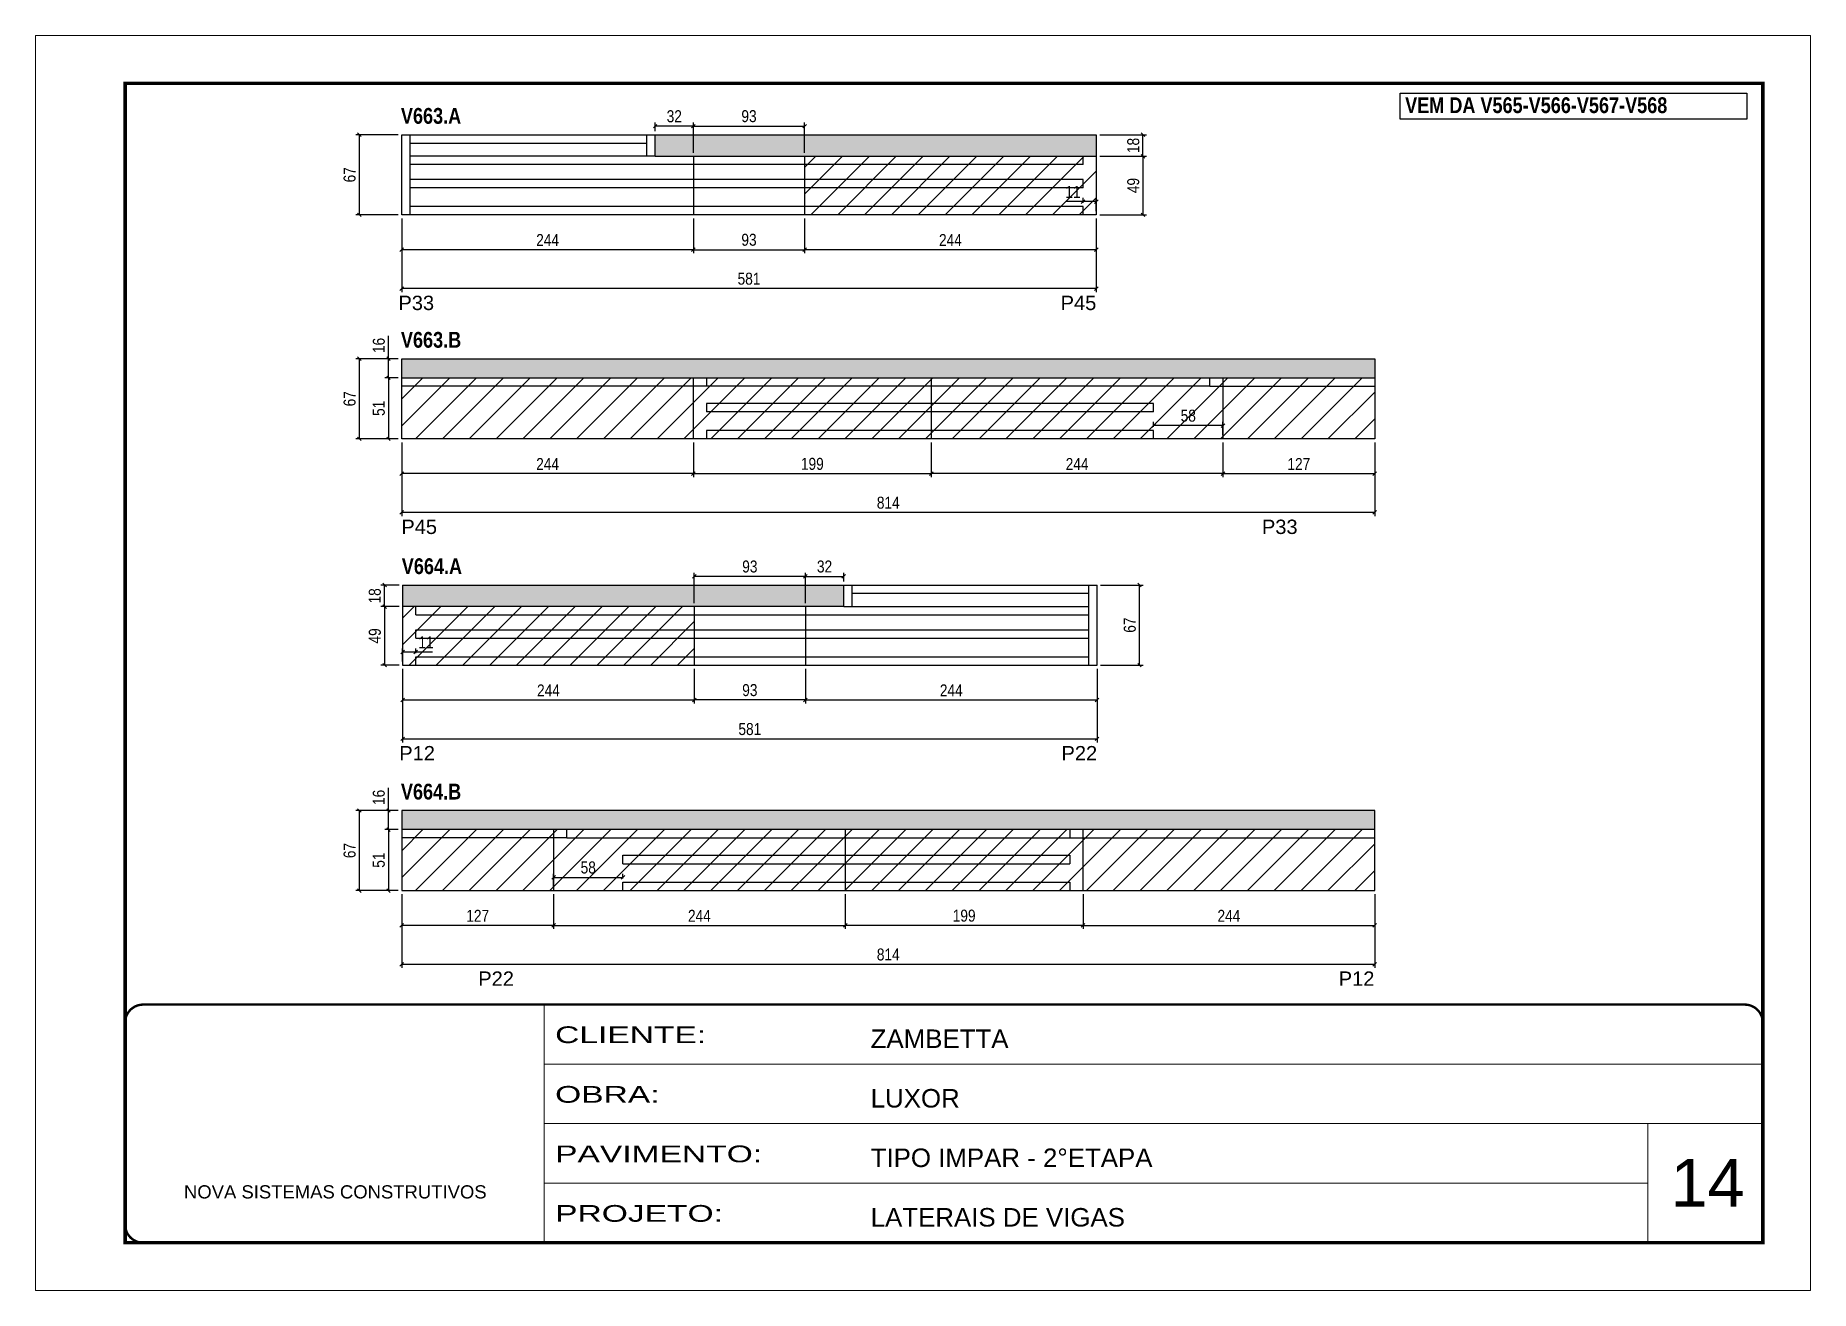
# Model space of a CAD drawing. Extents: x 3309 to 9563, y -2522 to 14608.
# Drawn here: x 4908 to 6393, y 10112 to 11162 of the extents above; entities that cross this region are included whole.
import ezdxf

# ---------------------------------------------------------------- set-up
doc = ezdxf.new("R2010")
doc.units = 0
doc.linetypes.add('CONTINUO', pattern=[0])
doc.linetypes.add('DASHED', pattern=[0.75, 0.5, -0.25])
for name, color, linetype in [('5', 5, 'Continuous'), ('COTA', 241, 'Continuous'), ('NOMENCLATURA', 7, 'Continuous'), ('Painéis', 200, 'Continuous'), ('SARR_2.2x7', 40, 'Continuous')]:
    doc.layers.add(name, color=color, linetype=linetype)
for name, color, linetype, lineweight in [('CARIMBO', 255, 'Continuous', 9), ('Folhas', 255, 'Continuous', 9), ('Hachura', 251, 'Continuous', 9), ('SARRAFO DE PRESSAO', 251, 'DASHED', 9)]:
    doc.layers.add(name, color=color, linetype=linetype, lineweight=lineweight)
doc.styles.add('ARIAL', font='arial.ttf')
doc.styles.add('COTA TECNICA', font='techl___.ttf', dxfattribs={"height": 10})
doc.styles.get("Standard").update_dxf_attribs({"font": 'arial.ttf'})
doc.styles.add('TECNICA', font='techb___.ttf', dxfattribs={"height": 10})
doc.styles.add('Tecnologia', font='')
doc.styles.get('Tecnologia').set_extended_font_data('Forgotten Futurist')
doc.dimstyles.new('PAINEL', dxfattribs={"dimtxt": 10, "dimasz": 3, "dimexe": 3, "dimexo": 3, "dimgap": 3, "dimtad": 1, "dimdec": 1, "dimzin": 12, "dimdsep": 46, "dimtxsty": 'COTA TECNICA', "dimblk1": 'OBLIQUE', "dimblk2": 'OBLIQUE', "dimsah": 1, "dimcen": 0.9, "dimclrd": 4, "dimclre": 4, "dimclrt": 240, "dimadec": 1, "dimazin": 3, "dimtfac": 1, "dimtdec": 1, "dimtmove": 0, "dimatfit": 3, "dimfxl": 1, "dimtolj": 1, "dimtzin": 12, "dimarcsym": 0})

msp = doc.modelspace()

# ---------------------------------------------------------------- texts
at = {"layer": '5', "linetype": 'Continuous'}
for s, rotation, p in [('P33', 359.99996, (5211.51, 10932.43)), ('P45', 359.99996, (5765.52, 10932.43)), ('P45', 0.00004, (5213.95, 10745.07)), ('P33', 0.00004, (5933.93, 10745.07)), ('P12', 359.99996, (5212.22, 10555.67)), ('P22', 359.99996, (5766.24, 10555.67)), ('P22', 359.99996, (5278.31, 10367.06)), ('P12', 359.99996, (5998.19, 10367.06))]:
    msp.add_text(s, height=12, rotation=rotation, dxfattribs=at).set_placement(p)
at = {"layer": 'CARIMBO', "style": 'ARIAL'}
msp.add_text('14', height=40, dxfattribs=at).set_placement((6275.73, 10182.28))
at = {"layer": 'NOMENCLATURA', "style": 'TECNICA'}
for s, p in [('VEM DA V565-V566-V567-V568', (6053.74, 11097.22)), ('V663.A', (5213.58, 11088.3)), ('V663.B', (5213.58, 10900.93)), ('V664.A', (5214.3, 10711.53)), ('V664.B', (5213.58, 10522.93))]:
    msp.add_text(s, height=13.2, dxfattribs=at).set_placement(p)

# ---------------------------------------------------------------- blocks, each defined once
blk = doc.blocks.new('9999999999')
at = {"color": 30, "linetype": 'CONTINUO'}
for p, q in [((98564.6, 34230.2), (98564.6, 34429.4)), ((98564.6, 34379.6), (99584, 34379.6)), ((98564.6, 34329.8), (99488, 34329.8)), ((99584, 34329.8), (99488, 34329.8)), ((99488, 34329.8), (99488, 34230.2)), ((98564.6, 34280), (99488, 34280))]:
    blk.add_line(p, q, dxfattribs=at)
at = {"color": 30, "linetype": 'CONTINUO', "const_width": 2}
blk.add_lwpolyline([(99584, 34230.2), (99584, 34414.4, 0.414214), (99569, 34429.4), (98229, 34429.4, 0.414214), (98214, 34414.4), (98214, 34245.2, 0.414214), (98229, 34230.2), (99584, 34230.2)], format="xyb", dxfattribs=at)
at = {"layer": 'Folhas'}
blk.add_lwpolyline([(98139, 34190.2), (99624, 34190.2), (99624, 35240.2), (98139, 35240.2)], close=True, dxfattribs=at)
at = {"layer": 'Folhas', "color": 30, "const_width": 3}
blk.add_lwpolyline([(98214, 34230.2), (99584, 34230.2), (99584, 35200.2), (98214, 35200.2)], close=True, dxfattribs=at)
at = {"color": 7, "linetype": 'Continuous', "ltscale": 5, "style": 'ARIAL'}
for s, height, p in [('ZAMBETTA', 15.48, (98837.7, 34393.1)), ('LUXOR', 15.48, (98837.7, 34343.3)), ('TIPO IMPAR - 2°ETAPA', 15.483, (98837.7, 34293.5)), ('NOVA SISTEMAS CONSTRUTIVOS', 11.059, (98263.2, 34267.2)), ('LATERAIS DE VIGAS', 15.483, (98837.7, 34243.7))]:
    blk.add_text(s, height=height, dxfattribs=at).set_placement(p)
at = {"layer": 'Folhas', "color": 7, "style": 'Tecnologia', "width": 1.5}
for s, p in [('CLIENTE:', (98573.7, 34397.2)), ('OBRA:', (98573.7, 34347.3)), ('PAVIMENTO:', (98573.7, 34297.5)), ('PROJETO:', (98573.7, 34247.7))]:
    blk.add_text(s, height=14, dxfattribs=at).set_placement(p)
blk = doc.blocks.new('_Oblique')
at = {"color": 0, "linetype": 'ByBlock', "lineweight": -2}
blk.add_line((-0.5, -0.5), (0.5, 0.5), dxfattribs=at)
blk = doc.blocks.new('*D456')
at = {"layer": 'COTA', "color": 4, "lineweight": -2, "transparency": 16777216}
for p, q in [((5214.3, 10821.7), (5214.3, 10760.1)), ((6028.3, 10821.7), (6028.3, 10760.1)), ((6028.3, 10763.1), (5214.3, 10763.1))]:
    blk.add_line(p, q, dxfattribs=at)
at = {"layer": 'Defpoints', "color": 0, "transparency": 16777216}
for p in [(5214.3, 10824.7), (6028.3, 10824.7), (5214.3, 10763.1)]:
    blk.add_point(p, dxfattribs=at)
at = {"layer": 'COTA', "color": 4, "lineweight": -2, "transparency": 16777216, "xscale": 3, "yscale": 3, "zscale": 3, "rotation": 180}
blk.add_blockref('_Oblique', (5214.3, 10763.1), dxfattribs=at)
at = {"layer": 'COTA', "color": 4, "lineweight": -2, "transparency": 16777216, "xscale": 3, "yscale": 3, "zscale": 3}
blk.add_blockref('_Oblique', (6028.3, 10763.1), dxfattribs=at)
at = {"layer": 'COTA', "color": 240, "transparency": 16777216, "insert": (5621.3, 10771.2), "char_height": 10, "attachment_point": 5, "style": 'COTA TECNICA'}
blk.add_mtext('\\A1;814', dxfattribs=at)
blk = doc.blocks.new('*D457')
at = {"layer": 'COTA', "color": 4, "lineweight": -2, "transparency": 16777216}
for p, q in [((5657.3, 10821.7), (5657.3, 10792.6)), ((5901.3, 10821.7), (5901.3, 10792.6)), ((5901.3, 10795.6), (5657.3, 10795.6))]:
    blk.add_line(p, q, dxfattribs=at)
at = {"layer": 'Defpoints', "color": 0, "transparency": 16777216}
for p in [(5657.3, 10824.7), (5901.3, 10824.7), (5657.3, 10795.6)]:
    blk.add_point(p, dxfattribs=at)
at = {"layer": 'COTA', "color": 4, "lineweight": -2, "transparency": 16777216, "xscale": 3, "yscale": 3, "zscale": 3, "rotation": 180}
blk.add_blockref('_Oblique', (5657.3, 10795.6), dxfattribs=at)
at = {"layer": 'COTA', "color": 4, "lineweight": -2, "transparency": 16777216, "xscale": 3, "yscale": 3, "zscale": 3}
blk.add_blockref('_Oblique', (5901.3, 10795.6), dxfattribs=at)
at = {"layer": 'COTA', "color": 240, "transparency": 16777216, "insert": (5779.3, 10803.6), "char_height": 10, "attachment_point": 5, "style": 'COTA TECNICA'}
blk.add_mtext('\\A1;244', dxfattribs=at)
blk = doc.blocks.new('*D455')
at = {"layer": 'COTA', "color": 4, "lineweight": -2, "transparency": 16777216}
for p, q in [((5214.3, 10821.7), (5214.3, 10792.6)), ((5458.3, 10821.7), (5458.3, 10792.6)), ((5458.3, 10795.6), (5214.3, 10795.6))]:
    blk.add_line(p, q, dxfattribs=at)
at = {"layer": 'Defpoints', "color": 0, "transparency": 16777216}
for p in [(5214.3, 10824.7), (5458.3, 10824.7), (5214.3, 10795.6)]:
    blk.add_point(p, dxfattribs=at)
at = {"layer": 'COTA', "color": 4, "lineweight": -2, "transparency": 16777216, "xscale": 3, "yscale": 3, "zscale": 3, "rotation": 180}
blk.add_blockref('_Oblique', (5214.3, 10795.6), dxfattribs=at)
at = {"layer": 'COTA', "color": 4, "lineweight": -2, "transparency": 16777216, "xscale": 3, "yscale": 3, "zscale": 3}
blk.add_blockref('_Oblique', (5458.3, 10795.6), dxfattribs=at)
at = {"layer": 'COTA', "color": 240, "transparency": 16777216, "insert": (5336.3, 10803.6), "char_height": 10, "attachment_point": 5, "style": 'COTA TECNICA'}
blk.add_mtext('\\A1;244', dxfattribs=at)
blk = doc.blocks.new('*D458')
at = {"layer": 'COTA', "color": 4, "lineweight": -2, "transparency": 16777216}
for p, q in [((5211.3, 10875.7), (5200.2, 10875.7)), ((5203.2, 10875.7), (5203.2, 10824.7)), ((5211.3, 10824.7), (5200.2, 10824.7))]:
    blk.add_line(p, q, dxfattribs=at)
at = {"layer": 'Defpoints', "color": 0, "transparency": 16777216}
for p in [(5214.3, 10875.7), (5203.2, 10824.7), (5214.3, 10824.7)]:
    blk.add_point(p, dxfattribs=at)
at = {"layer": 'COTA', "color": 4, "lineweight": -2, "transparency": 16777216, "xscale": 3, "yscale": 3, "zscale": 3}
for p, rotation in [((5203.2, 10875.7), 90), ((5203.2, 10824.7), 270)]:
    blk.add_blockref('_Oblique', p, dxfattribs=dict(at, rotation=rotation))
at = {"layer": 'COTA', "color": 240, "transparency": 16777216, "insert": (5195.1, 10850.2), "char_height": 10, "attachment_point": 5, "rotation": 90, "style": 'COTA TECNICA'}
blk.add_mtext('\\A1;51', dxfattribs=at)
blk = doc.blocks.new('*D459')
at = {"layer": 'COTA', "color": 4, "lineweight": -2, "transparency": 16777216}
for p, q in [((5203.2, 10891.7), (5203.2, 10910.8)), ((5211.3, 10891.7), (5200.2, 10891.7)), ((5203.2, 10875.7), (5203.2, 10891.7)), ((5211.3, 10875.7), (5200.2, 10875.7))]:
    blk.add_line(p, q, dxfattribs=at)
at = {"layer": 'Defpoints', "color": 0, "transparency": 16777216}
for p in [(5203.2, 10891.7), (5214.3, 10891.7), (5214.3, 10875.7)]:
    blk.add_point(p, dxfattribs=at)
at = {"layer": 'COTA', "color": 4, "lineweight": -2, "transparency": 16777216, "xscale": 3, "yscale": 3, "zscale": 3}
for p, rotation in [((5203.2, 10891.7), 90), ((5203.2, 10875.7), 270)]:
    blk.add_blockref('_Oblique', p, dxfattribs=dict(at, rotation=rotation))
at = {"layer": 'COTA', "color": 240, "transparency": 16777216, "insert": (5195.1, 10902.8), "char_height": 10, "attachment_point": 5, "rotation": 90, "style": 'COTA TECNICA'}
blk.add_mtext('\\A1;16', dxfattribs=at)
blk = doc.blocks.new('*D460')
at = {"layer": 'COTA', "color": 4, "lineweight": -2, "transparency": 16777216}
for p, q in [((5211.3, 10891.7), (5175.8, 10891.7)), ((5178.8, 10824.7), (5178.8, 10891.7)), ((5211.3, 10824.7), (5175.8, 10824.7))]:
    blk.add_line(p, q, dxfattribs=at)
at = {"layer": 'Defpoints', "color": 0, "transparency": 16777216}
for p in [(5178.8, 10891.7), (5214.3, 10891.7), (5214.3, 10824.7)]:
    blk.add_point(p, dxfattribs=at)
at = {"layer": 'COTA', "color": 4, "lineweight": -2, "transparency": 16777216, "xscale": 3, "yscale": 3, "zscale": 3}
for p, rotation in [((5178.8, 10891.7), 90), ((5178.8, 10824.7), 270)]:
    blk.add_blockref('_Oblique', p, dxfattribs=dict(at, rotation=rotation))
at = {"layer": 'COTA', "color": 240, "transparency": 16777216, "insert": (5170.7, 10858.2), "char_height": 10, "attachment_point": 5, "rotation": 90, "style": 'COTA TECNICA'}
blk.add_mtext('\\A1;67', dxfattribs=at)
blk = doc.blocks.new('*D461')
at = {"layer": 'COTA', "color": 4, "lineweight": -2, "transparency": 16777216}
for p, q in [((5843.3, 10834.7), (5843.3, 10838.8)), ((5901.3, 10835.8), (5843.3, 10835.8)), ((5901.3, 10827.7), (5901.3, 10838.8))]:
    blk.add_line(p, q, dxfattribs=at)
at = {"layer": 'Defpoints', "color": 0, "transparency": 16777216}
for p in [(5843.3, 10835.8), (5843.3, 10831.7), (5901.3, 10824.7)]:
    blk.add_point(p, dxfattribs=at)
at = {"layer": 'COTA', "color": 4, "lineweight": -2, "transparency": 16777216, "xscale": 3, "yscale": 3, "zscale": 3, "rotation": 180}
blk.add_blockref('_Oblique', (5843.3, 10835.8), dxfattribs=at)
at = {"layer": 'COTA', "color": 4, "lineweight": -2, "transparency": 16777216, "xscale": 3, "yscale": 3, "zscale": 3}
blk.add_blockref('_Oblique', (5901.3, 10835.8), dxfattribs=at)
at = {"layer": 'COTA', "color": 240, "transparency": 16777216, "insert": (5872.3, 10844), "char_height": 10, "attachment_point": 5, "style": 'COTA TECNICA'}
blk.add_mtext('\\A1;58', dxfattribs=at)
blk = doc.blocks.new('*D462')
at = {"layer": 'COTA', "color": 4, "lineweight": -2, "transparency": 16777216}
for p, q in [((5458.3, 10821.7), (5458.3, 10792.6)), ((5657.3, 10821.7), (5657.3, 10792.6)), ((5458.3, 10795.6), (5657.3, 10795.6))]:
    blk.add_line(p, q, dxfattribs=at)
at = {"layer": 'Defpoints', "color": 0, "transparency": 16777216}
for p in [(5458.3, 10824.7), (5657.3, 10824.7), (5657.3, 10795.6)]:
    blk.add_point(p, dxfattribs=at)
at = {"layer": 'COTA', "color": 4, "lineweight": -2, "transparency": 16777216, "xscale": 3, "yscale": 3, "zscale": 3, "rotation": 180}
blk.add_blockref('_Oblique', (5458.3, 10795.6), dxfattribs=at)
at = {"layer": 'COTA', "color": 4, "lineweight": -2, "transparency": 16777216, "xscale": 3, "yscale": 3, "zscale": 3}
blk.add_blockref('_Oblique', (5657.3, 10795.6), dxfattribs=at)
at = {"layer": 'COTA', "color": 240, "transparency": 16777216, "insert": (5557.8, 10803.7), "char_height": 10, "attachment_point": 5, "style": 'COTA TECNICA'}
blk.add_mtext('\\A1;199', dxfattribs=at)
blk = doc.blocks.new('*D463')
at = {"layer": 'COTA', "color": 4, "lineweight": -2, "transparency": 16777216}
for p, q in [((5901.3, 10821.7), (5901.3, 10792.6)), ((6028.3, 10821.7), (6028.3, 10792.6)), ((5901.3, 10795.6), (6028.3, 10795.6))]:
    blk.add_line(p, q, dxfattribs=at)
at = {"layer": 'Defpoints', "color": 0, "transparency": 16777216}
for p in [(5901.3, 10824.7), (6028.3, 10824.7), (6028.3, 10795.6)]:
    blk.add_point(p, dxfattribs=at)
at = {"layer": 'COTA', "color": 4, "lineweight": -2, "transparency": 16777216, "xscale": 3, "yscale": 3, "zscale": 3, "rotation": 180}
blk.add_blockref('_Oblique', (5901.3, 10795.6), dxfattribs=at)
at = {"layer": 'COTA', "color": 4, "lineweight": -2, "transparency": 16777216, "xscale": 3, "yscale": 3, "zscale": 3}
blk.add_blockref('_Oblique', (6028.3, 10795.6), dxfattribs=at)
at = {"layer": 'COTA', "color": 240, "transparency": 16777216, "insert": (5964.8, 10803.6), "char_height": 10, "attachment_point": 5, "style": 'COTA TECNICA'}
blk.add_mtext('\\A1;127', dxfattribs=at)
blk = doc.blocks.new('*D477')
at = {"layer": 'COTA', "color": 4, "lineweight": -2, "transparency": 16777216}
for p, q in [((5214.3, 10443.7), (5214.3, 10382.1)), ((6028.3, 10443.7), (6028.3, 10382.1)), ((5214.3, 10385.1), (6028.3, 10385.1))]:
    blk.add_line(p, q, dxfattribs=at)
at = {"layer": 'Defpoints', "color": 0, "transparency": 16777216}
for p in [(5214.3, 10446.7), (6028.3, 10446.7), (6028.3, 10385.1)]:
    blk.add_point(p, dxfattribs=at)
at = {"layer": 'COTA', "color": 4, "lineweight": -2, "transparency": 16777216, "xscale": 3, "yscale": 3, "zscale": 3, "rotation": 180}
blk.add_blockref('_Oblique', (5214.3, 10385.1), dxfattribs=at)
at = {"layer": 'COTA', "color": 4, "lineweight": -2, "transparency": 16777216, "xscale": 3, "yscale": 3, "zscale": 3}
blk.add_blockref('_Oblique', (6028.3, 10385.1), dxfattribs=at)
at = {"layer": 'COTA', "color": 240, "transparency": 16777216, "insert": (5621.3, 10393.2), "char_height": 10, "attachment_point": 5, "style": 'COTA TECNICA'}
blk.add_mtext('\\A1;814', dxfattribs=at)
blk = doc.blocks.new('*D478')
at = {"layer": 'COTA', "color": 4, "lineweight": -2, "transparency": 16777216}
for p, q in [((5341.3, 10443.7), (5341.3, 10414.6)), ((5585.3, 10443.7), (5585.3, 10414.6)), ((5341.3, 10417.6), (5585.3, 10417.6))]:
    blk.add_line(p, q, dxfattribs=at)
at = {"layer": 'Defpoints', "color": 0, "transparency": 16777216}
for p in [(5341.3, 10446.7), (5585.3, 10446.7), (5585.3, 10417.6)]:
    blk.add_point(p, dxfattribs=at)
at = {"layer": 'COTA', "color": 4, "lineweight": -2, "transparency": 16777216, "xscale": 3, "yscale": 3, "zscale": 3, "rotation": 180}
blk.add_blockref('_Oblique', (5341.3, 10417.6), dxfattribs=at)
at = {"layer": 'COTA', "color": 4, "lineweight": -2, "transparency": 16777216, "xscale": 3, "yscale": 3, "zscale": 3}
blk.add_blockref('_Oblique', (5585.3, 10417.6), dxfattribs=at)
at = {"layer": 'COTA', "color": 240, "transparency": 16777216, "insert": (5463.3, 10425.6), "char_height": 10, "attachment_point": 5, "style": 'COTA TECNICA'}
blk.add_mtext('\\A1;244', dxfattribs=at)
blk = doc.blocks.new('*D475')
at = {"layer": 'COTA', "color": 4, "lineweight": -2, "transparency": 16777216}
for p, q in [((5784.3, 10443.7), (5784.3, 10414.6)), ((6028.3, 10443.7), (6028.3, 10414.6)), ((5784.3, 10417.6), (6028.3, 10417.6))]:
    blk.add_line(p, q, dxfattribs=at)
at = {"layer": 'Defpoints', "color": 0, "transparency": 16777216}
for p in [(5784.3, 10446.7), (6028.3, 10446.7), (6028.3, 10417.6)]:
    blk.add_point(p, dxfattribs=at)
at = {"layer": 'COTA', "color": 4, "lineweight": -2, "transparency": 16777216, "xscale": 3, "yscale": 3, "zscale": 3, "rotation": 180}
blk.add_blockref('_Oblique', (5784.3, 10417.6), dxfattribs=at)
at = {"layer": 'COTA', "color": 4, "lineweight": -2, "transparency": 16777216, "xscale": 3, "yscale": 3, "zscale": 3}
blk.add_blockref('_Oblique', (6028.3, 10417.6), dxfattribs=at)
at = {"layer": 'COTA', "color": 240, "transparency": 16777216, "insert": (5906.3, 10425.6), "char_height": 10, "attachment_point": 5, "style": 'COTA TECNICA'}
blk.add_mtext('\\A1;244', dxfattribs=at)
blk = doc.blocks.new('*D479')
at = {"layer": 'COTA', "color": 4, "lineweight": -2, "transparency": 16777216}
for p, q in [((5341.3, 10449.7), (5341.3, 10460.8)), ((5341.3, 10457.8), (5399.3, 10457.8)), ((5399.3, 10456.7), (5399.3, 10460.8))]:
    blk.add_line(p, q, dxfattribs=at)
at = {"layer": 'Defpoints', "color": 0, "transparency": 16777216}
for p in [(5399.3, 10457.8), (5341.3, 10446.7), (5399.3, 10453.7)]:
    blk.add_point(p, dxfattribs=at)
at = {"layer": 'COTA', "color": 4, "lineweight": -2, "transparency": 16777216, "xscale": 3, "yscale": 3, "zscale": 3, "rotation": 180}
blk.add_blockref('_Oblique', (5341.3, 10457.8), dxfattribs=at)
at = {"layer": 'COTA', "color": 4, "lineweight": -2, "transparency": 16777216, "xscale": 3, "yscale": 3, "zscale": 3}
blk.add_blockref('_Oblique', (5399.3, 10457.8), dxfattribs=at)
at = {"layer": 'COTA', "color": 240, "transparency": 16777216, "insert": (5370.3, 10466), "char_height": 10, "attachment_point": 5, "style": 'COTA TECNICA'}
blk.add_mtext('\\A1;58', dxfattribs=at)
blk = doc.blocks.new('*D480')
at = {"layer": 'COTA', "color": 4, "lineweight": -2, "transparency": 16777216}
for p, q in [((5585.3, 10443.7), (5585.3, 10414.6)), ((5784.3, 10443.7), (5784.3, 10414.6)), ((5784.3, 10417.6), (5585.3, 10417.6))]:
    blk.add_line(p, q, dxfattribs=at)
at = {"layer": 'Defpoints', "color": 0, "transparency": 16777216}
for p in [(5585.3, 10446.7), (5784.3, 10446.7), (5585.3, 10417.6)]:
    blk.add_point(p, dxfattribs=at)
at = {"layer": 'COTA', "color": 4, "lineweight": -2, "transparency": 16777216, "xscale": 3, "yscale": 3, "zscale": 3, "rotation": 180}
blk.add_blockref('_Oblique', (5585.3, 10417.6), dxfattribs=at)
at = {"layer": 'COTA', "color": 4, "lineweight": -2, "transparency": 16777216, "xscale": 3, "yscale": 3, "zscale": 3}
blk.add_blockref('_Oblique', (5784.3, 10417.6), dxfattribs=at)
at = {"layer": 'COTA', "color": 240, "transparency": 16777216, "insert": (5684.8, 10425.7), "char_height": 10, "attachment_point": 5, "style": 'COTA TECNICA'}
blk.add_mtext('\\A1;199', dxfattribs=at)
blk = doc.blocks.new('*D476')
at = {"layer": 'COTA', "color": 4, "lineweight": -2, "transparency": 16777216}
for p, q in [((5214.3, 10443.7), (5214.3, 10414.6)), ((5341.3, 10443.7), (5341.3, 10414.6)), ((5341.3, 10417.6), (5214.3, 10417.6))]:
    blk.add_line(p, q, dxfattribs=at)
at = {"layer": 'Defpoints', "color": 0, "transparency": 16777216}
for p in [(5214.3, 10446.7), (5341.3, 10446.7), (5214.3, 10417.6)]:
    blk.add_point(p, dxfattribs=at)
at = {"layer": 'COTA', "color": 4, "lineweight": -2, "transparency": 16777216, "xscale": 3, "yscale": 3, "zscale": 3, "rotation": 180}
blk.add_blockref('_Oblique', (5214.3, 10417.6), dxfattribs=at)
at = {"layer": 'COTA', "color": 4, "lineweight": -2, "transparency": 16777216, "xscale": 3, "yscale": 3, "zscale": 3}
blk.add_blockref('_Oblique', (5341.3, 10417.6), dxfattribs=at)
at = {"layer": 'COTA', "color": 240, "transparency": 16777216, "insert": (5277.8, 10425.6), "char_height": 10, "attachment_point": 5, "style": 'COTA TECNICA'}
blk.add_mtext('\\A1;127', dxfattribs=at)
blk = doc.blocks.new('*D481')
at = {"layer": 'COTA', "color": 4, "lineweight": -2, "transparency": 16777216}
for p, q in [((5211.3, 10497.7), (5200.2, 10497.7)), ((5203.2, 10497.7), (5203.2, 10446.7)), ((5211.3, 10446.7), (5200.2, 10446.7))]:
    blk.add_line(p, q, dxfattribs=at)
at = {"layer": 'Defpoints', "color": 0, "transparency": 16777216}
for p in [(5214.3, 10497.7), (5203.2, 10446.7), (5214.3, 10446.7)]:
    blk.add_point(p, dxfattribs=at)
at = {"layer": 'COTA', "color": 4, "lineweight": -2, "transparency": 16777216, "xscale": 3, "yscale": 3, "zscale": 3}
for p, rotation in [((5203.2, 10497.7), 90), ((5203.2, 10446.7), 270)]:
    blk.add_blockref('_Oblique', p, dxfattribs=dict(at, rotation=rotation))
at = {"layer": 'COTA', "color": 240, "transparency": 16777216, "insert": (5195.1, 10472.2), "char_height": 10, "attachment_point": 5, "rotation": 90, "style": 'COTA TECNICA'}
blk.add_mtext('\\A1;51', dxfattribs=at)
blk = doc.blocks.new('*D482')
at = {"layer": 'COTA', "color": 4, "lineweight": -2, "transparency": 16777216}
for p, q in [((5203.2, 10513.7), (5203.2, 10532.8)), ((5211.3, 10513.7), (5200.2, 10513.7)), ((5203.2, 10497.7), (5203.2, 10513.7)), ((5211.3, 10497.7), (5200.2, 10497.7))]:
    blk.add_line(p, q, dxfattribs=at)
at = {"layer": 'Defpoints', "color": 0, "transparency": 16777216}
for p in [(5203.2, 10513.7), (5214.3, 10513.7), (5214.3, 10497.7)]:
    blk.add_point(p, dxfattribs=at)
at = {"layer": 'COTA', "color": 4, "lineweight": -2, "transparency": 16777216, "xscale": 3, "yscale": 3, "zscale": 3}
for p, rotation in [((5203.2, 10513.7), 90), ((5203.2, 10497.7), 270)]:
    blk.add_blockref('_Oblique', p, dxfattribs=dict(at, rotation=rotation))
at = {"layer": 'COTA', "color": 240, "transparency": 16777216, "insert": (5195.1, 10524.7), "char_height": 10, "attachment_point": 5, "rotation": 90, "style": 'COTA TECNICA'}
blk.add_mtext('\\A1;16', dxfattribs=at)
blk = doc.blocks.new('*D483')
at = {"layer": 'COTA', "color": 4, "lineweight": -2, "transparency": 16777216}
for p, q in [((5211.3, 10513.7), (5175.8, 10513.7)), ((5178.8, 10446.7), (5178.8, 10513.7)), ((5211.3, 10446.7), (5175.8, 10446.7))]:
    blk.add_line(p, q, dxfattribs=at)
at = {"layer": 'Defpoints', "color": 0, "transparency": 16777216}
for p in [(5178.8, 10513.7), (5214.3, 10513.7), (5214.3, 10446.7)]:
    blk.add_point(p, dxfattribs=at)
at = {"layer": 'COTA', "color": 4, "lineweight": -2, "transparency": 16777216, "xscale": 3, "yscale": 3, "zscale": 3}
for p, rotation in [((5178.8, 10513.7), 90), ((5178.8, 10446.7), 270)]:
    blk.add_blockref('_Oblique', p, dxfattribs=dict(at, rotation=rotation))
at = {"layer": 'COTA', "color": 240, "transparency": 16777216, "insert": (5170.7, 10480.2), "char_height": 10, "attachment_point": 5, "rotation": 90, "style": 'COTA TECNICA'}
blk.add_mtext('\\A1;67', dxfattribs=at)
blk = doc.blocks.new('*D1218')
at = {"layer": 'COTA', "color": 4, "lineweight": -2, "transparency": 16777216}
for p, q in [((5214.3, 11009.1), (5214.3, 10947.4)), ((5795.3, 11009.1), (5795.3, 10947.4)), ((5795.3, 10950.4), (5214.3, 10950.4))]:
    blk.add_line(p, q, dxfattribs=at)
at = {"layer": 'Defpoints', "color": 0, "transparency": 16777216}
for p in [(5214.3, 11012.1), (5795.3, 11012.1), (5214.3, 10950.4)]:
    blk.add_point(p, dxfattribs=at)
at = {"layer": 'COTA', "color": 4, "lineweight": -2, "transparency": 16777216, "xscale": 3, "yscale": 3, "zscale": 3, "rotation": 180}
blk.add_blockref('_Oblique', (5214.3, 10950.4), dxfattribs=at)
at = {"layer": 'COTA', "color": 4, "lineweight": -2, "transparency": 16777216, "xscale": 3, "yscale": 3, "zscale": 3}
blk.add_blockref('_Oblique', (5795.3, 10950.4), dxfattribs=at)
at = {"layer": 'COTA', "color": 240, "transparency": 16777216, "insert": (5504.8, 10958.6), "char_height": 10, "attachment_point": 5, "style": 'COTA TECNICA'}
blk.add_mtext('\\A1;581', dxfattribs=at)
blk = doc.blocks.new('*D1219')
at = {"layer": 'COTA', "color": 4, "lineweight": -2, "transparency": 16777216}
for p, q in [((5551.3, 11009.1), (5551.3, 10979.9)), ((5795.3, 11009.1), (5795.3, 10979.9)), ((5795.3, 10982.9), (5551.3, 10982.9))]:
    blk.add_line(p, q, dxfattribs=at)
at = {"layer": 'Defpoints', "color": 0, "transparency": 16777216}
for p in [(5551.3, 11012.1), (5795.3, 11012.1), (5551.3, 10982.9)]:
    blk.add_point(p, dxfattribs=at)
at = {"layer": 'COTA', "color": 4, "lineweight": -2, "transparency": 16777216, "xscale": 3, "yscale": 3, "zscale": 3, "rotation": 180}
blk.add_blockref('_Oblique', (5551.3, 10982.9), dxfattribs=at)
at = {"layer": 'COTA', "color": 4, "lineweight": -2, "transparency": 16777216, "xscale": 3, "yscale": 3, "zscale": 3}
blk.add_blockref('_Oblique', (5795.3, 10982.9), dxfattribs=at)
at = {"layer": 'COTA', "color": 240, "transparency": 16777216, "insert": (5673.3, 10991), "char_height": 10, "attachment_point": 5, "style": 'COTA TECNICA'}
blk.add_mtext('\\A1;244', dxfattribs=at)
blk = doc.blocks.new('*D1220')
at = {"layer": 'COTA', "color": 4, "lineweight": -2, "transparency": 16777216}
for p, q in [((5214.3, 11009.1), (5214.3, 10979.9)), ((5458.3, 11009.1), (5458.3, 10979.9)), ((5458.3, 10982.9), (5214.3, 10982.9))]:
    blk.add_line(p, q, dxfattribs=at)
at = {"layer": 'Defpoints', "color": 0, "transparency": 16777216}
for p in [(5214.3, 11012.1), (5458.3, 11012.1), (5214.3, 10982.9)]:
    blk.add_point(p, dxfattribs=at)
at = {"layer": 'COTA', "color": 4, "lineweight": -2, "transparency": 16777216, "xscale": 3, "yscale": 3, "zscale": 3, "rotation": 180}
blk.add_blockref('_Oblique', (5214.3, 10982.9), dxfattribs=at)
at = {"layer": 'COTA', "color": 4, "lineweight": -2, "transparency": 16777216, "xscale": 3, "yscale": 3, "zscale": 3}
blk.add_blockref('_Oblique', (5458.3, 10982.9), dxfattribs=at)
at = {"layer": 'COTA', "color": 240, "transparency": 16777216, "insert": (5336.3, 10991), "char_height": 10, "attachment_point": 5, "style": 'COTA TECNICA'}
blk.add_mtext('\\A1;244', dxfattribs=at)
blk = doc.blocks.new('*D1221')
at = {"layer": 'COTA', "color": 4, "lineweight": -2, "transparency": 16777216}
for p, q in [((5211.3, 11079.1), (5175.8, 11079.1)), ((5178.8, 11012.1), (5178.8, 11079.1)), ((5211.3, 11012.1), (5175.8, 11012.1))]:
    blk.add_line(p, q, dxfattribs=at)
at = {"layer": 'Defpoints', "color": 0, "transparency": 16777216}
for p in [(5178.8, 11079.1), (5214.3, 11079.1), (5214.3, 11012.1)]:
    blk.add_point(p, dxfattribs=at)
at = {"layer": 'COTA', "color": 4, "lineweight": -2, "transparency": 16777216, "xscale": 3, "yscale": 3, "zscale": 3}
for p, rotation in [((5178.8, 11079.1), 90), ((5178.8, 11012.1), 270)]:
    blk.add_blockref('_Oblique', p, dxfattribs=dict(at, rotation=rotation))
at = {"layer": 'COTA', "color": 240, "transparency": 16777216, "insert": (5170.7, 11045.6), "char_height": 10, "attachment_point": 5, "rotation": 90, "style": 'COTA TECNICA'}
blk.add_mtext('\\A1;67', dxfattribs=at)
blk = doc.blocks.new('*D1223')
at = {"layer": 'COTA', "color": 4, "lineweight": -2, "transparency": 16777216}
for p, q in [((5784.3, 11023.2), (5770.2, 11023.2)), ((5784.3, 11022.1), (5784.3, 11026.2)), ((5795.3, 11023.2), (5784.3, 11023.2)), ((5795.3, 11015.1), (5795.3, 11026.2))]:
    blk.add_line(p, q, dxfattribs=at)
at = {"layer": 'Defpoints', "color": 0, "transparency": 16777216}
for p in [(5784.3, 11023.2), (5784.3, 11019.1), (5795.3, 11012.1)]:
    blk.add_point(p, dxfattribs=at)
at = {"layer": 'COTA', "color": 4, "lineweight": -2, "transparency": 16777216, "xscale": 3, "yscale": 3, "zscale": 3, "rotation": 180}
blk.add_blockref('_Oblique', (5784.3, 11023.2), dxfattribs=at)
at = {"layer": 'COTA', "color": 4, "lineweight": -2, "transparency": 16777216, "xscale": 3, "yscale": 3, "zscale": 3}
blk.add_blockref('_Oblique', (5795.3, 11023.2), dxfattribs=at)
at = {"layer": 'COTA', "color": 240, "transparency": 16777216, "insert": (5775.8, 11031.3), "char_height": 10, "attachment_point": 5, "style": 'COTA TECNICA'}
blk.add_mtext('\\A1;11', dxfattribs=at)
blk = doc.blocks.new('*D1224')
at = {"layer": 'COTA', "color": 4, "lineweight": -2, "transparency": 16777216}
for p, q in [((5798.3, 11061.1), (5837.4, 11061.1)), ((5834.4, 11061.1), (5834.4, 11012.1)), ((5798.3, 11012.1), (5837.4, 11012.1))]:
    blk.add_line(p, q, dxfattribs=at)
at = {"layer": 'Defpoints', "color": 0, "transparency": 16777216}
for p in [(5795.3, 11061.1), (5795.3, 11012.1), (5834.4, 11012.1)]:
    blk.add_point(p, dxfattribs=at)
at = {"layer": 'COTA', "color": 4, "lineweight": -2, "transparency": 16777216, "xscale": 3, "yscale": 3, "zscale": 3}
for p, rotation in [((5834.4, 11061.1), 90), ((5834.4, 11012.1), 270)]:
    blk.add_blockref('_Oblique', p, dxfattribs=dict(at, rotation=rotation))
at = {"layer": 'COTA', "color": 240, "transparency": 16777216, "insert": (5826.3, 11036.6), "char_height": 10, "attachment_point": 5, "rotation": 90, "style": 'COTA TECNICA'}
blk.add_mtext('\\A1;49', dxfattribs=at)
blk = doc.blocks.new('*D1225')
at = {"layer": 'COTA', "color": 4, "lineweight": -2, "transparency": 16777216}
for p, q in [((5798.3, 11079.1), (5837.4, 11079.1)), ((5834.4, 11061.1), (5834.4, 11079.1)), ((5798.3, 11061.1), (5837.4, 11061.1))]:
    blk.add_line(p, q, dxfattribs=at)
at = {"layer": 'Defpoints', "color": 0, "transparency": 16777216}
for p in [(5795.3, 11079.1), (5834.4, 11079.1), (5795.3, 11061.1)]:
    blk.add_point(p, dxfattribs=at)
at = {"layer": 'COTA', "color": 4, "lineweight": -2, "transparency": 16777216, "xscale": 3, "yscale": 3, "zscale": 3}
for p, rotation in [((5834.4, 11079.1), 90), ((5834.4, 11061.1), 270)]:
    blk.add_blockref('_Oblique', p, dxfattribs=dict(at, rotation=rotation))
at = {"layer": 'COTA', "color": 240, "transparency": 16777216, "insert": (5826.3, 11070.1), "char_height": 10, "attachment_point": 5, "rotation": 90, "style": 'COTA TECNICA'}
blk.add_mtext('\\A1;18', dxfattribs=at)
blk = doc.blocks.new('*D1226')
at = {"layer": 'COTA', "color": 4, "lineweight": -2, "transparency": 16777216}
for p, q in [((5458.3, 11064.1), (5458.3, 11089.3)), ((5458.3, 11086.3), (5551.3, 11086.3)), ((5551.3, 11064.1), (5551.3, 11089.3))]:
    blk.add_line(p, q, dxfattribs=at)
at = {"layer": 'Defpoints', "color": 0, "transparency": 16777216}
for p in [(5551.3, 11086.3), (5458.3, 11061.1), (5551.3, 11061.1)]:
    blk.add_point(p, dxfattribs=at)
at = {"layer": 'COTA', "color": 4, "lineweight": -2, "transparency": 16777216, "xscale": 3, "yscale": 3, "zscale": 3, "rotation": 180}
blk.add_blockref('_Oblique', (5458.3, 11086.3), dxfattribs=at)
at = {"layer": 'COTA', "color": 4, "lineweight": -2, "transparency": 16777216, "xscale": 3, "yscale": 3, "zscale": 3}
blk.add_blockref('_Oblique', (5551.3, 11086.3), dxfattribs=at)
at = {"layer": 'COTA', "color": 240, "transparency": 16777216, "insert": (5504.8, 11094.6), "char_height": 10, "attachment_point": 5, "style": 'COTA TECNICA'}
blk.add_mtext('\\A1;93', dxfattribs=at)
blk = doc.blocks.new('*D1227')
at = {"layer": 'COTA', "color": 4, "lineweight": -2, "transparency": 16777216}
for p, q in [((5426.3, 11082.1), (5426.3, 11089.3)), ((5458.3, 11086.3), (5426.3, 11086.3)), ((5458.3, 11064.1), (5458.3, 11089.3))]:
    blk.add_line(p, q, dxfattribs=at)
at = {"layer": 'Defpoints', "color": 0, "transparency": 16777216}
for p in [(5426.3, 11086.3), (5426.3, 11079.1), (5458.3, 11061.1)]:
    blk.add_point(p, dxfattribs=at)
at = {"layer": 'COTA', "color": 4, "lineweight": -2, "transparency": 16777216, "xscale": 3, "yscale": 3, "zscale": 3, "rotation": 180}
blk.add_blockref('_Oblique', (5426.3, 11086.3), dxfattribs=at)
at = {"layer": 'COTA', "color": 4, "lineweight": -2, "transparency": 16777216, "xscale": 3, "yscale": 3, "zscale": 3}
blk.add_blockref('_Oblique', (5458.3, 11086.3), dxfattribs=at)
at = {"layer": 'COTA', "color": 240, "transparency": 16777216, "insert": (5442.3, 11094.5), "char_height": 10, "attachment_point": 5, "style": 'COTA TECNICA'}
blk.add_mtext('\\A1;32', dxfattribs=at)
blk = doc.blocks.new('*D1229')
at = {"layer": 'COTA', "color": 4, "lineweight": -2, "transparency": 16777216}
for p, q in [((5458.3, 11009.1), (5458.3, 10979.9)), ((5551.3, 11009.1), (5551.3, 10979.9)), ((5458.3, 10982.9), (5551.3, 10982.9))]:
    blk.add_line(p, q, dxfattribs=at)
at = {"layer": 'Defpoints', "color": 0, "transparency": 16777216}
for p in [(5458.3, 11012.1), (5551.3, 11012.1), (5551.3, 10982.9)]:
    blk.add_point(p, dxfattribs=at)
at = {"layer": 'COTA', "color": 4, "lineweight": -2, "transparency": 16777216, "xscale": 3, "yscale": 3, "zscale": 3, "rotation": 180}
blk.add_blockref('_Oblique', (5458.3, 10982.9), dxfattribs=at)
at = {"layer": 'COTA', "color": 4, "lineweight": -2, "transparency": 16777216, "xscale": 3, "yscale": 3, "zscale": 3}
blk.add_blockref('_Oblique', (5551.3, 10982.9), dxfattribs=at)
at = {"layer": 'COTA', "color": 240, "transparency": 16777216, "insert": (5504.8, 10991.2), "char_height": 10, "attachment_point": 5, "style": 'COTA TECNICA'}
blk.add_mtext('\\A1;93', dxfattribs=at)
blk = doc.blocks.new('*D1235')
at = {"layer": 'COTA', "color": 4, "lineweight": -2, "transparency": 16777216}
for p, q in [((5215, 10632.3), (5215, 10570.7)), ((5796, 10632.3), (5796, 10570.7)), ((5215, 10573.7), (5796, 10573.7))]:
    blk.add_line(p, q, dxfattribs=at)
at = {"layer": 'Defpoints', "color": 0, "transparency": 16777216}
for p in [(5215, 10635.3), (5796, 10635.3), (5796, 10573.7)]:
    blk.add_point(p, dxfattribs=at)
at = {"layer": 'COTA', "color": 4, "lineweight": -2, "transparency": 16777216, "xscale": 3, "yscale": 3, "zscale": 3, "rotation": 180}
blk.add_blockref('_Oblique', (5215, 10573.7), dxfattribs=at)
at = {"layer": 'COTA', "color": 4, "lineweight": -2, "transparency": 16777216, "xscale": 3, "yscale": 3, "zscale": 3}
blk.add_blockref('_Oblique', (5796, 10573.7), dxfattribs=at)
at = {"layer": 'COTA', "color": 240, "transparency": 16777216, "insert": (5505.5, 10581.8), "char_height": 10, "attachment_point": 5, "style": 'COTA TECNICA'}
blk.add_mtext('\\A1;581', dxfattribs=at)
blk = doc.blocks.new('*D1236')
at = {"layer": 'COTA', "color": 4, "lineweight": -2, "transparency": 16777216}
for p, q in [((5215, 10632.3), (5215, 10603.2)), ((5459, 10632.3), (5459, 10603.2)), ((5215, 10606.2), (5459, 10606.2))]:
    blk.add_line(p, q, dxfattribs=at)
at = {"layer": 'Defpoints', "color": 0, "transparency": 16777216}
for p in [(5215, 10635.3), (5459, 10635.3), (5459, 10606.2)]:
    blk.add_point(p, dxfattribs=at)
at = {"layer": 'COTA', "color": 4, "lineweight": -2, "transparency": 16777216, "xscale": 3, "yscale": 3, "zscale": 3, "rotation": 180}
blk.add_blockref('_Oblique', (5215, 10606.2), dxfattribs=at)
at = {"layer": 'COTA', "color": 4, "lineweight": -2, "transparency": 16777216, "xscale": 3, "yscale": 3, "zscale": 3}
blk.add_blockref('_Oblique', (5459, 10606.2), dxfattribs=at)
at = {"layer": 'COTA', "color": 240, "transparency": 16777216, "insert": (5337, 10614.2), "char_height": 10, "attachment_point": 5, "style": 'COTA TECNICA'}
blk.add_mtext('\\A1;244', dxfattribs=at)
blk = doc.blocks.new('*D1237')
at = {"layer": 'COTA', "color": 4, "lineweight": -2, "transparency": 16777216}
for p, q in [((5552, 10632.3), (5552, 10603.2)), ((5796, 10632.3), (5796, 10603.2)), ((5552, 10606.2), (5796, 10606.2))]:
    blk.add_line(p, q, dxfattribs=at)
at = {"layer": 'Defpoints', "color": 0, "transparency": 16777216}
for p in [(5552, 10635.3), (5796, 10635.3), (5796, 10606.2)]:
    blk.add_point(p, dxfattribs=at)
at = {"layer": 'COTA', "color": 4, "lineweight": -2, "transparency": 16777216, "xscale": 3, "yscale": 3, "zscale": 3, "rotation": 180}
blk.add_blockref('_Oblique', (5552, 10606.2), dxfattribs=at)
at = {"layer": 'COTA', "color": 4, "lineweight": -2, "transparency": 16777216, "xscale": 3, "yscale": 3, "zscale": 3}
blk.add_blockref('_Oblique', (5796, 10606.2), dxfattribs=at)
at = {"layer": 'COTA', "color": 240, "transparency": 16777216, "insert": (5674, 10614.2), "char_height": 10, "attachment_point": 5, "style": 'COTA TECNICA'}
blk.add_mtext('\\A1;244', dxfattribs=at)
blk = doc.blocks.new('*D1230')
at = {"layer": 'COTA', "color": 4, "lineweight": -2, "transparency": 16777216}
for p, q in [((5799, 10702.3), (5834.5, 10702.3)), ((5831.5, 10635.3), (5831.5, 10702.3)), ((5799, 10635.3), (5834.5, 10635.3))]:
    blk.add_line(p, q, dxfattribs=at)
at = {"layer": 'Defpoints', "color": 0, "transparency": 16777216}
for p in [(5796, 10702.3), (5831.5, 10702.3), (5796, 10635.3)]:
    blk.add_point(p, dxfattribs=at)
at = {"layer": 'COTA', "color": 4, "lineweight": -2, "transparency": 16777216, "xscale": 3, "yscale": 3, "zscale": 3}
for p, rotation in [((5831.5, 10702.3), 90), ((5831.5, 10635.3), 270)]:
    blk.add_blockref('_Oblique', p, dxfattribs=dict(at, rotation=rotation))
at = {"layer": 'COTA', "color": 240, "transparency": 16777216, "insert": (5823.4, 10668.8), "char_height": 10, "attachment_point": 5, "rotation": 90, "style": 'COTA TECNICA'}
blk.add_mtext('\\A1;67', dxfattribs=at)
blk = doc.blocks.new('*D1231')
at = {"layer": 'COTA', "color": 4, "lineweight": -2, "transparency": 16777216}
for p, q in [((5215, 10638.3), (5215, 10649.4)), ((5226, 10645.3), (5226, 10649.4)), ((5215, 10646.4), (5226, 10646.4)), ((5226, 10646.4), (5240.1, 10646.4))]:
    blk.add_line(p, q, dxfattribs=at)
at = {"layer": 'Defpoints', "color": 0, "transparency": 16777216}
for p in [(5215, 10635.3), (5226, 10646.4), (5226, 10642.3)]:
    blk.add_point(p, dxfattribs=at)
at = {"layer": 'COTA', "color": 4, "lineweight": -2, "transparency": 16777216, "xscale": 3, "yscale": 3, "zscale": 3, "rotation": 180}
blk.add_blockref('_Oblique', (5215, 10646.4), dxfattribs=at)
at = {"layer": 'COTA', "color": 4, "lineweight": -2, "transparency": 16777216, "xscale": 3, "yscale": 3, "zscale": 3}
blk.add_blockref('_Oblique', (5226, 10646.4), dxfattribs=at)
at = {"layer": 'COTA', "color": 240, "transparency": 16777216, "insert": (5234.6, 10654.5), "char_height": 10, "attachment_point": 5, "style": 'COTA TECNICA'}
blk.add_mtext('\\A1;11', dxfattribs=at)
blk = doc.blocks.new('*D1232')
at = {"layer": 'COTA', "color": 4, "lineweight": -2, "transparency": 16777216}
for p, q in [((5212, 10684.3), (5196.9, 10684.3)), ((5199.9, 10684.3), (5199.9, 10635.3)), ((5212, 10635.3), (5196.9, 10635.3))]:
    blk.add_line(p, q, dxfattribs=at)
at = {"layer": 'Defpoints', "color": 0, "transparency": 16777216}
for p in [(5215, 10684.3), (5199.9, 10635.3), (5215, 10635.3)]:
    blk.add_point(p, dxfattribs=at)
at = {"layer": 'COTA', "color": 4, "lineweight": -2, "transparency": 16777216, "xscale": 3, "yscale": 3, "zscale": 3}
for p, rotation in [((5199.9, 10684.3), 90), ((5199.9, 10635.3), 270)]:
    blk.add_blockref('_Oblique', p, dxfattribs=dict(at, rotation=rotation))
at = {"layer": 'COTA', "color": 240, "transparency": 16777216, "insert": (5191.8, 10659.8), "char_height": 10, "attachment_point": 5, "rotation": 90, "style": 'COTA TECNICA'}
blk.add_mtext('\\A1;49', dxfattribs=at)
blk = doc.blocks.new('*D1233')
at = {"layer": 'COTA', "color": 4, "lineweight": -2, "transparency": 16777216}
for p, q in [((5212, 10702.3), (5196.9, 10702.3)), ((5199.9, 10684.3), (5199.9, 10702.3)), ((5212, 10684.3), (5196.9, 10684.3))]:
    blk.add_line(p, q, dxfattribs=at)
at = {"layer": 'Defpoints', "color": 0, "transparency": 16777216}
for p in [(5199.9, 10702.3), (5215, 10702.3), (5215, 10684.3)]:
    blk.add_point(p, dxfattribs=at)
at = {"layer": 'COTA', "color": 4, "lineweight": -2, "transparency": 16777216, "xscale": 3, "yscale": 3, "zscale": 3}
for p, rotation in [((5199.9, 10702.3), 90), ((5199.9, 10684.3), 270)]:
    blk.add_blockref('_Oblique', p, dxfattribs=dict(at, rotation=rotation))
at = {"layer": 'COTA', "color": 240, "transparency": 16777216, "insert": (5191.8, 10693.3), "char_height": 10, "attachment_point": 5, "rotation": 90, "style": 'COTA TECNICA'}
blk.add_mtext('\\A1;18', dxfattribs=at)
blk = doc.blocks.new('*D1234')
at = {"layer": 'COTA', "color": 4, "lineweight": -2, "transparency": 16777216}
for p, q in [((5459, 10687.3), (5459, 10712.6)), ((5552, 10709.6), (5459, 10709.6)), ((5552, 10687.3), (5552, 10712.6))]:
    blk.add_line(p, q, dxfattribs=at)
at = {"layer": 'Defpoints', "color": 0, "transparency": 16777216}
for p in [(5459, 10709.6), (5459, 10684.3), (5552, 10684.3)]:
    blk.add_point(p, dxfattribs=at)
at = {"layer": 'COTA', "color": 4, "lineweight": -2, "transparency": 16777216, "xscale": 3, "yscale": 3, "zscale": 3, "rotation": 180}
blk.add_blockref('_Oblique', (5459, 10709.6), dxfattribs=at)
at = {"layer": 'COTA', "color": 4, "lineweight": -2, "transparency": 16777216, "xscale": 3, "yscale": 3, "zscale": 3}
blk.add_blockref('_Oblique', (5552, 10709.6), dxfattribs=at)
at = {"layer": 'COTA', "color": 240, "transparency": 16777216, "insert": (5505.5, 10717.8), "char_height": 10, "attachment_point": 5, "style": 'COTA TECNICA'}
blk.add_mtext('\\A1;93', dxfattribs=at)
blk = doc.blocks.new('*D1238')
at = {"layer": 'COTA', "color": 4, "lineweight": -2, "transparency": 16777216}
for p, q in [((5552, 10687.3), (5552, 10712.6)), ((5552, 10709.6), (5584, 10709.6)), ((5584, 10705.3), (5584, 10712.6))]:
    blk.add_line(p, q, dxfattribs=at)
at = {"layer": 'Defpoints', "color": 0, "transparency": 16777216}
for p in [(5584, 10709.6), (5584, 10702.3), (5552, 10684.3)]:
    blk.add_point(p, dxfattribs=at)
at = {"layer": 'COTA', "color": 4, "lineweight": -2, "transparency": 16777216, "xscale": 3, "yscale": 3, "zscale": 3, "rotation": 180}
blk.add_blockref('_Oblique', (5552, 10709.6), dxfattribs=at)
at = {"layer": 'COTA', "color": 4, "lineweight": -2, "transparency": 16777216, "xscale": 3, "yscale": 3, "zscale": 3}
blk.add_blockref('_Oblique', (5584, 10709.6), dxfattribs=at)
at = {"layer": 'COTA', "color": 240, "transparency": 16777216, "insert": (5568, 10717.8), "char_height": 10, "attachment_point": 5, "style": 'COTA TECNICA'}
blk.add_mtext('\\A1;32', dxfattribs=at)
blk = doc.blocks.new('*D1239')
at = {"layer": 'COTA', "color": 4, "lineweight": -2, "transparency": 16777216}
for p, q in [((5459, 10632.3), (5459, 10603.2)), ((5552, 10632.3), (5552, 10603.2)), ((5552, 10606.2), (5459, 10606.2))]:
    blk.add_line(p, q, dxfattribs=at)
at = {"layer": 'Defpoints', "color": 0, "transparency": 16777216}
for p in [(5459, 10635.3), (5552, 10635.3), (5459, 10606.2)]:
    blk.add_point(p, dxfattribs=at)
at = {"layer": 'COTA', "color": 4, "lineweight": -2, "transparency": 16777216, "xscale": 3, "yscale": 3, "zscale": 3, "rotation": 180}
blk.add_blockref('_Oblique', (5459, 10606.2), dxfattribs=at)
at = {"layer": 'COTA', "color": 4, "lineweight": -2, "transparency": 16777216, "xscale": 3, "yscale": 3, "zscale": 3}
blk.add_blockref('_Oblique', (5552, 10606.2), dxfattribs=at)
at = {"layer": 'COTA', "color": 240, "transparency": 16777216, "insert": (5505.5, 10614.4), "char_height": 10, "attachment_point": 5, "style": 'COTA TECNICA'}
blk.add_mtext('\\A1;93', dxfattribs=at)

# ---------------------------------------------------------------- dimensions: what is measured, and where the dimension line sits
at = {"layer": 'COTA'}
for base, p1, p2, picture, middle in [((5426.3, 11086.32), (5458.3, 11061.11), (5426.3, 11079.11), '*D1227', (5442.3, 11094.54)), ((5551.3, 11086.32), (5458.3, 11061.11), (5551.3, 11061.11), '*D1226', (5504.8, 11094.56)), ((5784.3, 11023.2), (5795.3, 11012.11), (5784.3, 11019.11), '*D1223', (5775.75, 11031.26)), ((5214.3, 10950.45), (5795.3, 11012.11), (5214.3, 11012.11), '*D1218', (5504.8, 10958.58)), ((5551.3, 10982.93), (5458.3, 11012.11), (5551.3, 11012.11), '*D1229', (5504.8, 10991.18)), ((5843.3, 10835.83), (5901.3, 10824.75), (5843.3, 10831.75), '*D461', (5872.3, 10843.96)), ((5214.3, 10763.08), (6028.3, 10824.75), (5214.3, 10824.75), '*D456', (5621.3, 10771.18)), ((5657.3, 10795.57), (5458.3, 10824.75), (5657.3, 10824.75), '*D462', (5557.8, 10803.66)), ((6028.3, 10795.57), (5901.3, 10824.75), (6028.3, 10824.75), '*D463', (5964.8, 10803.64))]:
    dim = msp.add_linear_dim(base=base, p1=p1, p2=p2, dimstyle='PAINEL', dxfattribs=at)
    dim.commit()
    dim.dimension.update_dxf_attribs({"geometry": picture, "text_midpoint": middle})
for base, p1, p2, angle, picture, middle in [((5178.83, 11079.11), (5214.3, 11012.11), (5214.3, 11079.11), 90, '*D1221', (5170.73, 11045.61)), ((5834.43, 11079.11), (5795.3, 11061.11), (5795.3, 11079.11), 90, '*D1225', (5826.34, 11070.11)), ((5834.43, 11012.11), (5795.3, 11061.11), (5795.3, 11012.11), 90, '*D1224', (5826.33, 11036.61)), ((5551.3, 10982.93), (5795.3, 11012.11), (5551.3, 11012.11), 180, '*D1219', (5673.3, 10991.01)), ((5203.19, 10891.75), (5214.3, 10875.75), (5214.3, 10891.75), 90, '*D459', (5195.08, 10902.75)), ((5178.83, 10891.75), (5214.3, 10824.75), (5214.3, 10891.75), 90, '*D460', (5170.73, 10858.25)), ((5203.19, 10824.75), (5214.3, 10875.75), (5214.3, 10824.75), 90, '*D458', (5195.08, 10850.25)), ((5657.3, 10795.57), (5901.3, 10824.75), (5657.3, 10824.75), 180, '*D457', (5779.3, 10803.64)), ((5459.01, 10709.55), (5552.01, 10684.35), (5459.01, 10684.35), 180, '*D1234', (5505.51, 10717.8)), ((5584.01, 10709.55), (5552.01, 10684.35), (5584.01, 10702.35), 180, '*D1238', (5568.01, 10717.77)), ((5199.87, 10702.35), (5215.01, 10684.35), (5215.01, 10702.35), 90, '*D1233', (5191.77, 10693.35)), ((5831.48, 10702.35), (5796.01, 10635.35), (5796.01, 10702.35), 90, '*D1230', (5823.38, 10668.85)), ((5199.87, 10635.35), (5215.01, 10684.35), (5215.01, 10635.35), 90, '*D1232', (5191.77, 10659.85)), ((5226.01, 10646.43), (5215.01, 10635.35), (5226.01, 10642.35), 180, '*D1231', (5234.56, 10654.49)), ((5796.01, 10573.68), (5215.01, 10635.35), (5796.01, 10635.35), 180, '*D1235', (5505.51, 10581.81)), ((5459.01, 10606.17), (5215.01, 10635.35), (5459.01, 10635.35), 0, '*D1236', (5337.01, 10614.24)), ((5459.01, 10606.17), (5552.01, 10635.35), (5459.01, 10635.35), 180, '*D1239', (5505.51, 10614.42)), ((5203.19, 10513.74), (5214.3, 10497.74), (5214.3, 10513.74), 90, '*D482', (5195.08, 10524.75)), ((5178.83, 10513.74), (5214.3, 10446.74), (5214.3, 10513.74), 90, '*D483', (5170.73, 10480.24)), ((5203.19, 10446.74), (5214.3, 10497.74), (5214.3, 10446.74), 90, '*D481', (5195.08, 10472.24)), ((5399.3, 10457.83), (5341.3, 10446.74), (5399.3, 10453.74), 180, '*D479', (5370.3, 10465.96)), ((6028.3, 10385.08), (5214.3, 10446.74), (6028.3, 10446.74), 180, '*D477', (5621.3, 10393.17)), ((5214.3, 10417.56), (5341.3, 10446.74), (5214.3, 10446.74), 180, '*D476', (5277.8, 10425.64)), ((5585.3, 10417.56), (5341.3, 10446.74), (5585.3, 10446.74), 0, '*D478', (5463.3, 10425.64)), ((5585.3, 10417.56), (5784.3, 10446.74), (5585.3, 10446.74), 180, '*D480', (5684.8, 10425.65))]:
    dim = msp.add_linear_dim(base=base, p1=p1, p2=p2, angle=angle, dimstyle='PAINEL', dxfattribs=at)
    dim.commit()
    dim.dimension.update_dxf_attribs({"geometry": picture, "text_midpoint": middle})
for base, p1, p2, angle, picture, middle in [((5214.3, 10982.93), (5458.3, 11012.11), (5214.3, 11012.11), 180, '*D1220', (5336.3, 10991.01)), ((5214.3, 10795.57), (5458.3, 10824.75), (5214.3, 10824.75), 180, '*D455', (5336.3, 10803.64)), ((5796.01, 10606.17), (5552.01, 10635.35), (5796.01, 10635.35), 0, '*D1237', (5674.01, 10614.24)), ((6028.3, 10417.56), (5784.3, 10446.74), (6028.3, 10446.74), 0, '*D475', (5906.3, 10425.64))]:
    dim = msp.add_linear_dim(base=base, p1=p1, p2=p2, angle=angle, dimstyle='PAINEL', override={"dimtmove": 1}, dxfattribs=at)
    dim.commit()
    dim.dimension.update_dxf_attribs({"geometry": picture, "text_midpoint": middle})

# ---------------------------------------------------------------- hatches: boundary and pattern name
at = {"layer": 'COTA'}
h = msp.add_hatch(dxfattribs=at)
h.set_pattern_fill('AR-CONC', color=256, scale=0.03)
h.set_pattern_definition([(50, (1564.2578, 370.911), (5.46554, -0.4781726), [0.5715, -6.2865]), (355, (1564.258, 370.911), (-1.0573026, 5.7317054), [0.4572, -5.0292175]), (100.451445, (1564.713, 370.871), (4.4082374, 5.2535326), [0.4857003, -5.3427073]), (46.1842, (1564.258, 372.435), (8.1323712, -1.26127), [0.85725, -9.42975]), (96.63556, (1564.9355, 372.33), (7.122124, 7.422784), [0.7285507, -8.014068]), (351.18415, (1564.258, 372.435), (7.122124, 7.422784), [0.685799, -7.543792]), (21, (1565.0198, 372.054), (4.5484317, -3.067956), [0.5715, -6.2865]), (326, (1565.02, 372.054), (1.8540609, 5.525639), [0.4572, -5.0292]), (71.451445, (1565.399, 371.798), (6.4024926, 2.457683), [0.4857003, -5.342698]), (37.5, (1564.2578, 370.911), (0.0926581, 2.53665117), [0, -4.96824, 0, -5.1054, 0, -5.04825]), (7.5, (1564.2578, 370.911), (2.0045899, 3.00541724), [0, -2.91084, 0, -4.85394, 0, -1.92405]), (327.5, (1562.5585, 370.911), (4.06771786, -0.17186232), [0, -1.905, 0, -5.9436, 0, -7.8867]), (317.5, (1561.7965, 370.911), (4.4438754, 0.7627947), [0, -2.4765, 0, -3.94716, 0, -5.6007])])
h.paths.add_polyline_path([(5795.3, 11061.11), (5795.3, 11079.11), (5426.3, 11079.11), (5426.3, 11061.11)])
h = msp.add_hatch(dxfattribs=at)
h.set_pattern_fill('AR-CONC', color=256, scale=0.03)
h.set_pattern_definition([(50, (-1485.632, 22.0856), (5.46554, -0.4781726), [0.5715, -6.2865]), (355, (-1485.632, 22.0856), (-1.0573026, 5.7317054), [0.4572, -5.0292175]), (100.451445, (-1485.1767, 22.046), (4.4082374, 5.2535326), [0.4857003, -5.3427073]), (46.1842, (-1485.632, 23.6096), (8.1323712, -1.26127), [0.85725, -9.42975]), (96.63556, (-1484.9544, 23.5045), (7.122124, 7.4227837), [0.7285507, -8.014068]), (351.18415, (-1485.632, 23.61), (7.122124, 7.422784), [0.685799, -7.543792]), (21, (-1484.87, 23.2286), (4.5484317, -3.067956), [0.5715, -6.2865]), (326, (-1484.87, 23.2286), (1.8540609, 5.525639), [0.4572, -5.0292]), (71.451445, (-1484.491, 22.973), (6.4024926, 2.457683), [0.4857003, -5.3426981]), (37.5, (-1485.6321, 22.0856), (0.0926581, 2.53665117), [0, -4.96824, 0, -5.1054, 0, -5.04825]), (7.5, (-1485.632, 22.0856), (2.0045899, 3.00541724), [0, -2.91084, 0, -4.85394, 0, -1.92405]), (327.5, (-1487.3314, 22.0856), (4.06771786, -0.17186232), [0, -1.905, 0, -5.9436, 0, -7.8867]), (317.5, (-1488.0934, 22.0856), (4.4438754, 0.7627947), [0, -2.4765, 0, -3.94716, 0, -5.6007])])
h.paths.add_polyline_path([(6028.3, 10875.75), (6028.3, 10891.75), (5214.3, 10891.75), (5214.3, 10875.75)])
h = msp.add_hatch(dxfattribs=at)
h.set_pattern_fill('AR-CONC', color=256, scale=0.03)
h.set_pattern_definition([(50, (1564.9755, -5.853), (5.46554, -0.4781726), [0.5715, -6.2865]), (355, (1564.9755, -5.853), (-1.0573026, 5.7317054), [0.4572, -5.0292175]), (100.451445, (1565.431, -5.893), (4.4082374, 5.2535326), [0.4857003, -5.3427073]), (46.1842, (1564.9755, -4.329), (8.1323712, -1.26127), [0.85725, -9.42975]), (96.63556, (1565.653, -4.434), (7.122124, 7.422784), [0.7285507, -8.014068]), (351.18415, (1564.9755, -4.329), (7.122124, 7.422784), [0.685799, -7.543792]), (21, (1565.7375, -4.71), (4.5484317, -3.067956), [0.5715, -6.2865]), (326, (1565.7375, -4.71), (1.8540609, 5.525639), [0.4572, -5.0292]), (71.451445, (1566.1166, -4.9657), (6.4024926, 2.457683), [0.4857003, -5.342698]), (37.5, (1564.9755, -5.853), (0.0926581, 2.53665117), [0, -4.96824, 0, -5.1054, 0, -5.04825]), (7.5, (1564.9755, -5.853), (2.0045899, 3.00541724), [0, -2.91084, 0, -4.85394, 0, -1.92405]), (327.5, (1563.2763, -5.853), (4.06771786, -0.17186232), [0, -1.905, 0, -5.9436, 0, -7.8867]), (317.5, (1562.5143, -5.853), (4.4438754, 0.7627947), [0, -2.4765, 0, -3.94716, 0, -5.6007])])
h.paths.add_polyline_path([(5215.01, 10684.35), (5215.01, 10702.35), (5584.01, 10702.35), (5584.01, 10684.35)])
h = msp.add_hatch(dxfattribs=at)
h.set_pattern_fill('AR-CONC', color=256, scale=0.03)
h.set_pattern_definition([(50, (-1485.632, -355.9188), (5.46554, -0.4781726), [0.5715, -6.2865]), (355, (-1485.632, -355.919), (-1.0573026, 5.7317054), [0.4572, -5.0292175]), (100.451445, (-1485.1767, -355.9586), (4.4082374, 5.2535326), [0.4857003, -5.3427073]), (46.1842, (-1485.632, -354.395), (8.1323712, -1.26127), [0.85725, -9.42975]), (96.63556, (-1484.9544, -354.5), (7.122124, 7.4227837), [0.7285507, -8.014068]), (351.18415, (-1485.632, -354.395), (7.122124, 7.422784), [0.685799, -7.543792]), (21, (-1484.87, -354.7758), (4.5484317, -3.067956), [0.5715, -6.2865]), (326, (-1484.87, -354.776), (1.8540609, 5.525639), [0.4572, -5.0292]), (71.451445, (-1484.491, -355.0314), (6.4024926, 2.457683), [0.4857003, -5.3426981]), (37.5, (-1485.6321, -355.9188), (0.0926581, 2.53665117), [0, -4.96824, 0, -5.1054, 0, -5.04825]), (7.5, (-1485.632, -355.9188), (2.0045899, 3.00541724), [0, -2.91084, 0, -4.85394, 0, -1.92405]), (327.5, (-1487.3314, -355.9188), (4.06771786, -0.17186232), [0, -1.905, 0, -5.9436, 0, -7.8867]), (317.5, (-1488.0934, -355.9188), (4.4438754, 0.7627947), [0, -2.4765, 0, -3.94716, 0, -5.6007])])
h.paths.add_polyline_path([(6028.3, 10497.74), (6028.3, 10513.74), (5214.3, 10513.74), (5214.3, 10497.74)])
at = {"layer": 'Hachura', "linetype": 'ByBlock'}
h = msp.add_hatch(dxfattribs=at)
h.set_pattern_fill('ANSI31', color=256, scale=5)
h.paths.add_polyline_path([(5795.3, 11061.11), (5551.3, 11061.11), (5551.3, 11012.11), (5795.3, 11012.11)])
h = msp.add_hatch(dxfattribs=at)
h.set_pattern_fill('ANSI31', color=256, scale=5)
h.set_pattern_definition([(45, (148.476, 0), (-11.22532, 11.22532), [])])
h.paths.add_polyline_path([(5657.3, 10875.75), (5214.3, 10875.75), (5214.3, 10824.75), (5657.3, 10824.75)])
h.paths.add_polyline_path([(6028.3, 10875.75), (5657.3, 10875.75), (5657.3, 10824.75), (6028.3, 10824.75)])
h = msp.add_hatch(dxfattribs=at)
h.set_pattern_fill('ANSI31', color=256, scale=5)
h.set_pattern_definition([(45, (0.718, -376.764), (-11.22532, 11.22532), [])])
h.paths.add_polyline_path([(5215.01, 10684.35), (5215.01, 10635.35), (5459.01, 10635.35), (5459.01, 10684.35)])
h = msp.add_hatch(dxfattribs=at)
h.set_pattern_fill('ANSI31', color=256, scale=5)
h.set_pattern_definition([(45, (148.476, -378.004), (-11.22532, 11.22532), [])])
h.paths.add_polyline_path([(5585.3, 10497.74), (6028.3, 10497.74), (6028.3, 10446.74), (5585.3, 10446.74)])
h.paths.add_polyline_path([(5214.3, 10497.74), (5585.3, 10497.74), (5585.3, 10446.74), (5214.3, 10446.74)])

# ---------------------------------------------------------------- linework, layer by layer
at = {"layer": 'COTA'}
for p, q in [((5426.3, 11079.11), (5795.3, 11079.11)), ((5795.3, 11079.11), (5795.3, 11061.11)), ((5214.3, 10875.75), (5214.3, 10891.75)), ((5214.3, 10891.75), (6028.3, 10891.75)), ((6028.3, 10891.75), (6028.3, 10875.75)), ((5469.3, 10875.75), (5469.3, 10868.75)), ((5469.3, 10854.25), (5469.3, 10847.25)), ((5469.3, 10831.75), (5469.3, 10824.75)), ((5215.01, 10702.35), (5215.01, 10684.35)), ((5215.01, 10702.35), (5584.01, 10702.35)), ((6028.3, 10513.74), (5214.3, 10513.74)), ((5214.3, 10513.74), (5214.3, 10497.74)), ((6028.3, 10497.74), (6028.3, 10513.74)), ((5773.3, 10497.74), (5773.3, 10490.74)), ((5773.3, 10476.24), (5773.3, 10469.24)), ((5773.3, 10453.74), (5773.3, 10446.74))]:
    msp.add_line(p, q, dxfattribs=at)
at = {"layer": 'NOMENCLATURA'}
msp.add_lwpolyline([(6049.55, 11113.81), (6339.51, 11113.81), (6339.51, 11092.25), (6049.55, 11092.25)], close=True, dxfattribs=at)
at = {"layer": 'Painéis', "linetype": 'ByBlock'}
for p, q in [((5214.3, 11012.11), (5214.3, 11079.11)), ((5214.3, 11079.11), (5426.3, 11079.11)), ((5426.3, 11061.11), (5426.3, 11079.11)), ((5426.3, 11061.11), (5795.3, 11061.11)), ((5458.3, 11061.11), (5458.3, 11012.11)), ((5551.3, 11061.11), (5551.3, 11012.11)), ((5795.3, 11061.11), (5795.3, 11012.11)), ((5795.3, 11012.11), (5214.3, 11012.11)), ((5214.3, 10824.75), (5214.3, 10875.75)), ((5214.3, 10875.75), (6028.3, 10875.75)), ((5458.3, 10824.75), (5458.3, 10875.75)), ((5657.3, 10875.75), (5657.3, 10824.75)), ((5901.3, 10875.75), (5901.3, 10824.75)), ((6028.3, 10875.75), (6028.3, 10824.75)), ((6028.3, 10824.75), (5214.3, 10824.75)), ((5584.01, 10684.35), (5584.01, 10702.35)), ((5584.01, 10702.35), (5796.01, 10702.35)), ((5796.01, 10635.35), (5796.01, 10702.35)), ((5584.01, 10684.35), (5215.01, 10684.35)), ((5215.01, 10684.35), (5215.01, 10635.35)), ((5459.01, 10684.35), (5459.01, 10635.35)), ((5552.01, 10684.35), (5552.01, 10635.35)), ((5215.01, 10635.35), (5796.01, 10635.35)), ((6028.3, 10497.74), (5214.3, 10497.74)), ((5214.3, 10497.74), (5214.3, 10446.74)), ((5341.3, 10497.74), (5341.3, 10446.74)), ((5585.3, 10497.74), (5585.3, 10446.74)), ((5784.3, 10446.74), (5784.3, 10497.74)), ((6028.3, 10446.74), (6028.3, 10497.74)), ((5214.3, 10446.74), (6028.3, 10446.74))]:
    msp.add_line(p, q, dxfattribs=at)
at = {"layer": 'SARR_2.2x7', "linetype": 'Continuous'}
for p, q in [((5221.3, 11012.11), (5221.3, 11079.11)), ((5419.3, 11061.11), (5419.3, 11079.11)), ((5221.3, 11072.11), (5419.3, 11072.11)), ((5426.3, 11061.11), (5221.3, 11061.11)), ((5458.3, 11054.11), (5221.3, 11054.11)), ((5551.3, 11054.11), (5458.3, 11054.11)), ((5784.3, 11054.11), (5551.3, 11054.11)), ((5784.3, 11054.11), (5784.3, 11061.11)), ((5458.3, 11041.61), (5221.3, 11041.61)), ((5458.3, 11034.61), (5221.3, 11034.61)), ((5551.3, 11041.61), (5458.3, 11041.61)), ((5551.3, 11034.61), (5458.3, 11034.61)), ((5784.3, 11041.61), (5551.3, 11041.61)), ((5784.3, 11034.61), (5551.3, 11034.61)), ((5784.3, 11034.61), (5784.3, 11041.61)), ((5458.3, 11019.11), (5221.3, 11019.11)), ((5551.3, 11019.11), (5458.3, 11019.11)), ((5784.3, 11019.11), (5551.3, 11019.11)), ((5784.3, 11012.11), (5784.3, 11019.11)), ((5890.3, 10868.75), (5890.3, 10875.75)), ((5458.3, 10868.75), (5214.3, 10868.75)), ((5469.3, 10868.75), (5458.3, 10868.75)), ((5657.3, 10868.75), (5469.3, 10868.75)), ((5890.3, 10868.75), (5657.3, 10868.75)), ((5890.3, 10868.75), (5901.3, 10868.75)), ((5901.3, 10868.75), (6028.3, 10868.75)), ((5657.3, 10854.25), (5469.3, 10854.25)), ((5657.3, 10847.25), (5469.3, 10847.25)), ((5843.3, 10854.25), (5657.3, 10854.25)), ((5843.3, 10847.25), (5657.3, 10847.25)), ((5843.3, 10847.25), (5843.3, 10854.25)), ((5657.3, 10831.75), (5469.3, 10831.75)), ((5843.3, 10831.75), (5657.3, 10831.75)), ((5843.3, 10824.75), (5843.3, 10831.75)), ((5591.01, 10684.35), (5591.01, 10702.35)), ((5789.01, 10695.35), (5591.01, 10695.35)), ((5789.01, 10635.35), (5789.01, 10702.35)), ((5226.01, 10677.35), (5226.01, 10684.35)), ((5226.01, 10677.35), (5459.01, 10677.35)), ((5459.01, 10677.35), (5552.01, 10677.35)), ((5552.01, 10677.35), (5789.01, 10677.35)), ((5584.01, 10684.35), (5789.01, 10684.35)), ((5226.01, 10657.85), (5226.01, 10664.85)), ((5226.01, 10664.85), (5459.01, 10664.85)), ((5459.01, 10664.85), (5552.01, 10664.85)), ((5552.01, 10664.85), (5789.01, 10664.85)), ((5226.01, 10657.85), (5459.01, 10657.85)), ((5459.01, 10657.85), (5552.01, 10657.85)), ((5552.01, 10657.85), (5789.01, 10657.85)), ((5226.01, 10635.35), (5226.01, 10642.35)), ((5226.01, 10642.35), (5459.01, 10642.35)), ((5459.01, 10642.35), (5552.01, 10642.35)), ((5552.01, 10642.35), (5789.01, 10642.35)), ((5341.3, 10490.74), (5214.3, 10490.74)), ((5352.3, 10490.74), (5341.3, 10490.74)), ((5352.3, 10490.74), (5352.3, 10497.74)), ((5352.3, 10490.74), (5585.3, 10490.74)), ((5585.3, 10490.74), (5773.3, 10490.74)), ((5773.3, 10490.74), (5784.3, 10490.74)), ((5784.3, 10490.74), (6028.3, 10490.74)), ((5399.3, 10469.24), (5399.3, 10476.24)), ((5399.3, 10476.24), (5585.3, 10476.24)), ((5585.3, 10476.24), (5773.3, 10476.24)), ((5399.3, 10469.24), (5585.3, 10469.24)), ((5585.3, 10469.24), (5773.3, 10469.24)), ((5399.3, 10446.74), (5399.3, 10453.74)), ((5399.3, 10453.74), (5585.3, 10453.74)), ((5585.3, 10453.74), (5773.3, 10453.74))]:
    msp.add_line(p, q, dxfattribs=at)

# ---------------------------------------------------------------- block references
at = {"layer": 'SARRAFO DE PRESSAO', "color": 6, "linetype": 'ByBlock'}
msp.add_blockref('9999999999', (-93231.11, -24078.07), dxfattribs=at)

msp.set_redraw_order([(e.dxf.handle, doc.entitydb.next_handle()) for e in msp.query("TEXT MTEXT ATTDEF DIMENSION ARC_DIMENSION")])  # texts and dimensions are drawn at this point

doc.saveas('drawing.dxf')
